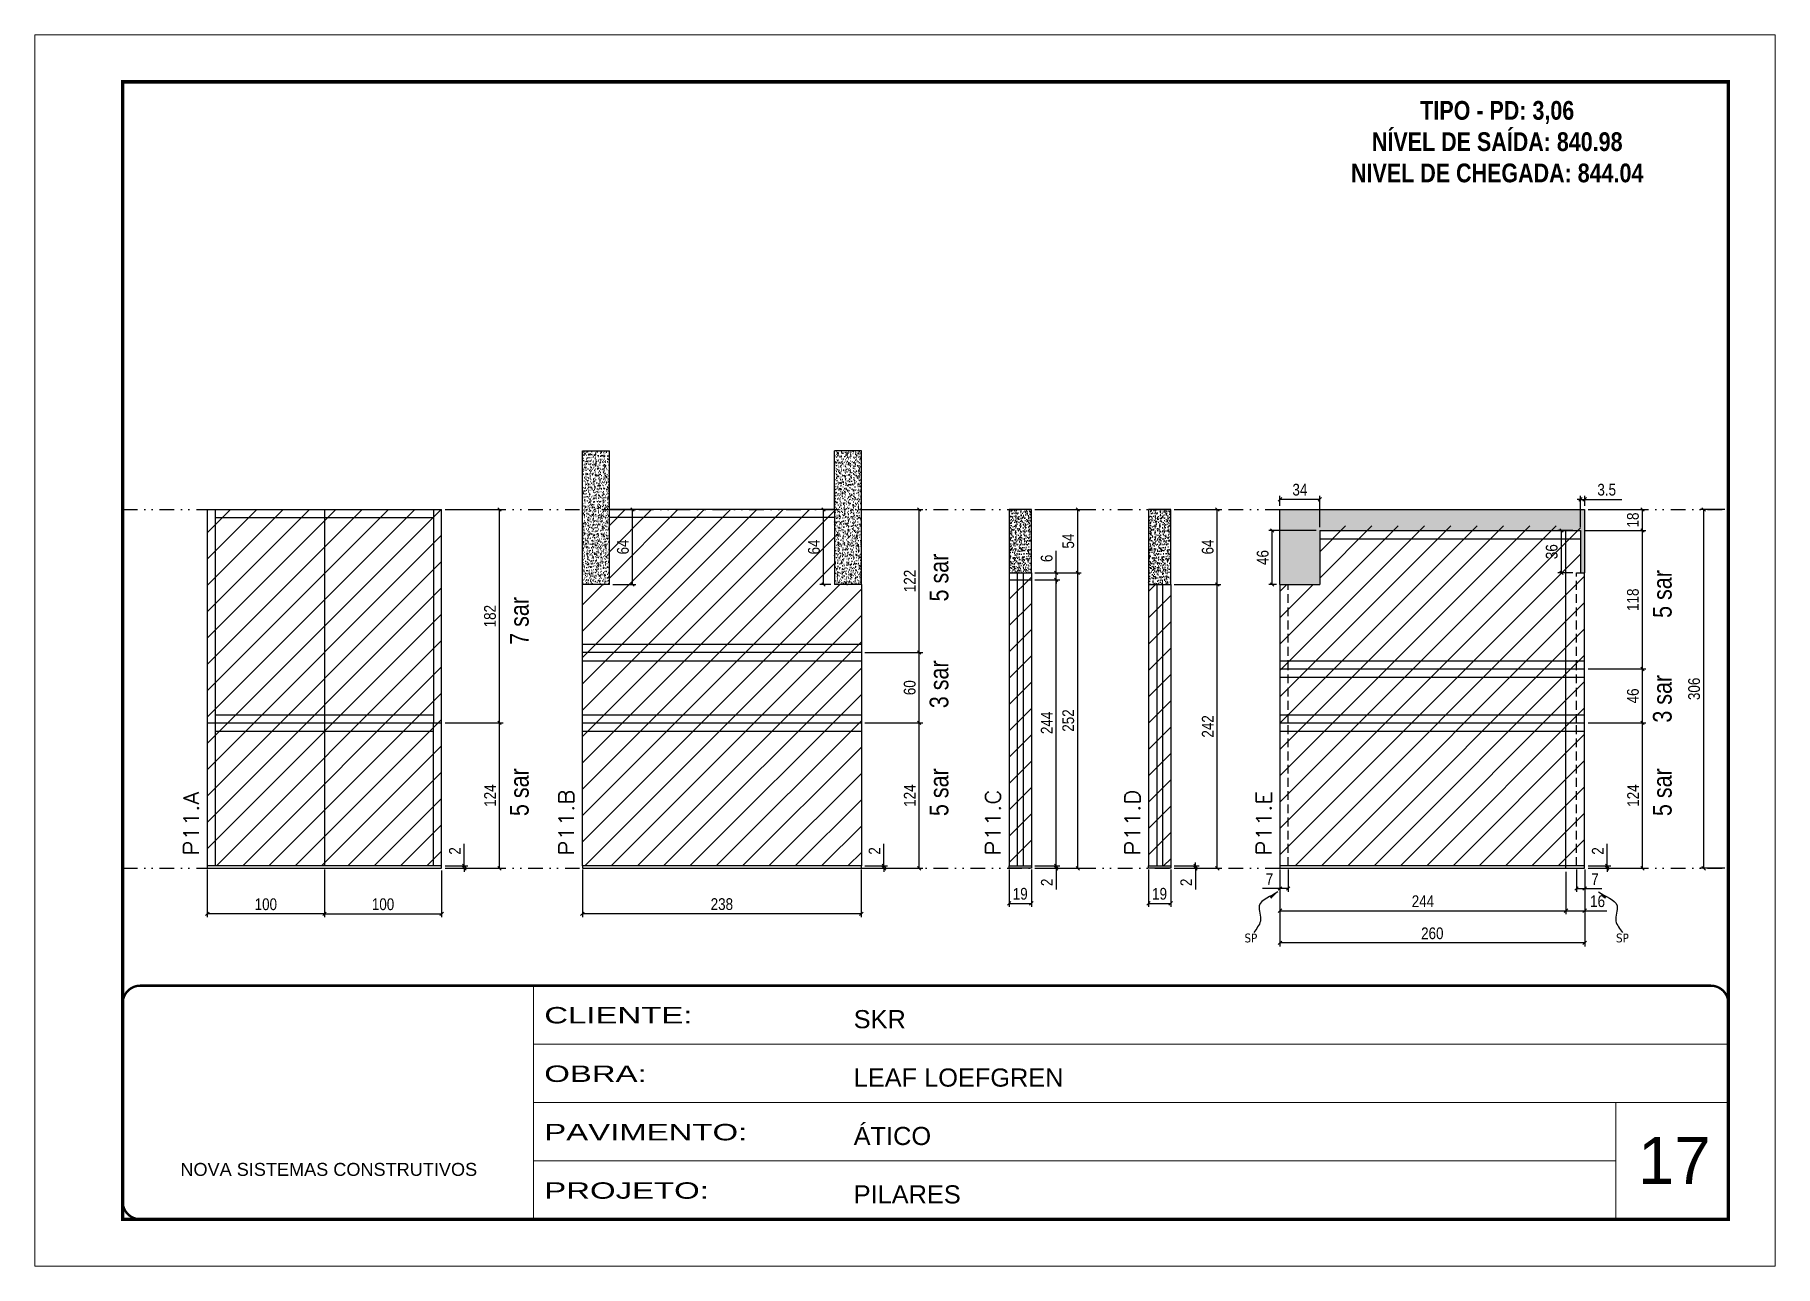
# Model space of a CAD drawing. Extents: x 14400 to 27878, y -21631 to 6985.
# Drawn here: x 14413 to 15898, y 1340 to 2390 of the extents above; entities that cross this region are included whole.
import ezdxf

# ---------------------------------------------------------------- set-up
doc = ezdxf.new("R2010")
doc.units = 0
for name, pattern in [('CONTINUO', [0]), ('DASHED', [0.75, 0.5, -0.25]), ('DIVIDE2', [0.625, 0.25, -0.125, 0, -0.125, 0, -0.125]), ('HIDDEN', [0.375, 0.25, -0.125])]:
    doc.linetypes.add(name, pattern=pattern)
for name, color, linetype, lineweight in [('CARIMBO', 255, 'Continuous', 9), ('Folhas', 255, 'Continuous', 9), ('Hachura', 251, 'Continuous', 9), ('SARRAFO DE PRESSAO', 251, 'DASHED', 9), ('Texto Seção', 7, 'Continuous', 15)]:
    doc.layers.add(name, color=color, linetype=linetype, lineweight=lineweight)
for name, color, linetype in [('COTA', 241, 'Continuous'), ('NOMENCLATURA', 7, 'Continuous'), ('Nível', 160, 'Continuous'), ('Painéis', 200, 'Continuous'), ('SARR_2.2x7', 40, 'Continuous'), ('texto', 7, 'Continuous')]:
    doc.layers.add(name, color=color, linetype=linetype)
doc.styles.add('ARIAL', font='arial.ttf')
doc.styles.add('ARIAL_NARROW', font='ARIALN.TTF', dxfattribs={"height": 0.2})
doc.styles.add('COTA TECNICA', font='techl___.ttf', dxfattribs={"height": 10})
doc.styles.add('COTA TECNICA-50', font='techl___.ttf', dxfattribs={"height": 10})
doc.styles.add('REGUA-120', font='ROMANS.shx', dxfattribs={"height": 15})
doc.styles.add('ROMANC', font='techb___.ttf', dxfattribs={"height": 2.5})
doc.styles.get("Standard").update_dxf_attribs({"font": 'arial.ttf'})
doc.styles.add('Tecnologia', font='')
doc.styles.get('Tecnologia').set_extended_font_data('Forgotten Futurist')
doc.dimstyles.new('COTA PAINEL-50', dxfattribs={"dimtxt": 10, "dimasz": 3, "dimexe": 3, "dimexo": 3, "dimgap": 3, "dimtad": 1, "dimdec": 1, "dimzin": 12, "dimdsep": 46, "dimtxsty": 'COTA TECNICA-50', "dimblk1": 'OBLIQUE', "dimblk2": 'OBLIQUE', "dimsah": 1, "dimcen": 0.9, "dimclrd": 4, "dimclre": 4, "dimclrt": 240, "dimadec": 1, "dimazin": 3, "dimtfac": 1, "dimtdec": 1, "dimtmove": 0, "dimatfit": 3, "dimfxl": 1, "dimtolj": 1, "dimtzin": 12, "dimarcsym": 0})
doc.dimstyles.new('PAINEL', dxfattribs={"dimtxt": 10, "dimasz": 3, "dimexe": 3, "dimexo": 3, "dimgap": 3, "dimtad": 1, "dimdec": 1, "dimzin": 12, "dimdsep": 46, "dimtxsty": 'COTA TECNICA', "dimblk1": 'OBLIQUE', "dimblk2": 'OBLIQUE', "dimsah": 1, "dimcen": 0.9, "dimclrd": 4, "dimclre": 4, "dimclrt": 240, "dimadec": 1, "dimazin": 3, "dimtfac": 1, "dimtdec": 1, "dimtmove": 0, "dimatfit": 3, "dimfxl": 1, "dimtolj": 1, "dimtzin": 12, "dimarcsym": 0})
doc.dimstyles.get("Standard").update_dxf_attribs({"dimtxt": 0.18, "dimasz": 0.18, "dimexe": 0.18, "dimexo": 0.0625, "dimgap": 0.09, "dimtad": 0, "dimtih": 1, "dimtoh": 1, "dimdec": 4, "dimzin": 0, "dimdsep": 46, "dimtxsty": 'Standard', "dimcen": 0.09, "dimadec": 0, "dimazin": 0, "dimtfac": 1, "dimtdec": 4, "dimtofl": 0, "dimtmove": 0, "dimatfit": 3, "dimfxl": 1, "dimtolj": 1, "dimtzin": 0, "dimarcsym": 0})
pattern_1 = [(50, (-3154.379, -1148.575), (5.4655401, -0.4781726), [0.5715, -6.2865]), (355, (-3154.379, -1148.575), (-1.0573026, 5.7317054), [0.4572, -5.0292175]), (100.451445, (-3153.9234, -1148.615), (4.4082374, 5.2535326), [0.4857003, -5.3427073]), (46.1842, (-3154.379, -1147.051), (8.1323712, -1.2612698), [0.85725, -9.42975]), (96.63556, (-3153.701, -1147.156), (7.122124, 7.4227837), [0.7285507, -8.0140682]), (351.18415, (-3154.379, -1147.051), (7.122124, 7.4227837), [0.685799, -7.543792]), (21, (-3153.617, -1147.432), (4.5484317, -3.067956), [0.5715, -6.2865]), (326, (-3153.617, -1147.432), (1.8540609, 5.525639), [0.4572, -5.0292]), (71.451445, (-3153.238, -1147.688), (6.4024926, 2.457683), [0.4857003, -5.3426981]), (37.5, (-3154.3788, -1148.5751), (0.0926581, 2.53665117), [0, -4.96824, 0, -5.1054, 0, -5.04825]), (7.5, (-3154.3788, -1148.575), (2.00458988, 3.00541724), [0, -2.91084, 0, -4.85394, 0, -1.92405]), (327.5, (-3156.078, -1148.5751), (4.06771786, -0.17186232), [0, -1.905, 0, -5.9436, 0, -7.8867]), (317.5, (-3156.84, -1148.575), (4.44387544, 0.7627947), [0, -2.4765, 0, -3.94716, 0, -5.6007])]

msp = doc.modelspace()

# ---------------------------------------------------------------- texts
at = {"layer": 'CARIMBO', "style": 'ARIAL'}
msp.add_text('17', height=40, dxfattribs=at).set_placement((15781.328, 1410.571))
at = {"layer": 'NOMENCLATURA', "style": 'ARIAL_NARROW'}
for s, p in [('5 sar', (15192.962, 1907.229)), ('5 sar', (15810.12, 1893.229)), ('7 sar', (14834.866, 1870.272)), ('3 sar', (15192.962, 1816.229)), ('3 sar', (15810.12, 1803.919)), ('5 sar', (14834.866, 1724.229)), ('5 sar', (15192.962, 1724.229)), ('5 sar', (15810.12, 1724.229))]:
    msp.add_text(s, height=16, rotation=90, dxfattribs=at).set_placement(p)
at = {"layer": 'NOMENCLATURA', "color": 2, "insert": (15661.306, 2334.012), "char_height": 16, "attachment_point": 2, "style": 'ROMANC'}
msp.add_mtext_dynamic_manual_height_columns('TIPO - PD: 3,06\\PNÍVEL DE SAÍDA: 840.98\\PNIVEL DE CHEGADA: 844.04', width=432.35115, gutter_width=1, heights=[0], dxfattribs=at)
at = {"layer": 'texto', "color": 0, "char_height": 7.5, "attachment_point": 5}
for insert in [(15451.1, 1620.219), (15768.124, 1620.219)]:
    msp.add_mtext('{\\fTahoma|b0|i0|c0|p34;\\C4;SP}', dxfattribs=dict(at, insert=insert))
at = {"layer": 'Texto Seção', "style": 'REGUA-120', "width": 1.1}
for s, p in [('P11.A', (14553.374, 1690.473)), ('P11.B', (14873.47, 1690.473)), ('P11.C', (15237.527, 1690.473)), ('P11.D', (15356.497, 1690.473)), ('P11.E', (15468.627, 1690.473))]:
    msp.add_text(s, height=13, rotation=90, dxfattribs=at).set_placement(p)

# ---------------------------------------------------------------- blocks, each defined once
blk = doc.blocks.new('9999999999')
at = {"color": 30, "linetype": 'CONTINUO'}
for p, q in [((98564.6, 34230.2), (98564.6, 34429.4)), ((98564.6, 34379.6), (99584, 34379.6)), ((98564.6, 34329.8), (99488, 34329.8)), ((99584, 34329.8), (99488, 34329.8)), ((99488, 34329.8), (99488, 34230.2)), ((98564.6, 34280), (99488, 34280))]:
    blk.add_line(p, q, dxfattribs=at)
at = {"color": 30, "linetype": 'CONTINUO', "const_width": 2}
blk.add_lwpolyline([(99584, 34230.2), (99584, 34414.4, 0.414214), (99569, 34429.4), (98229, 34429.4, 0.414214), (98214, 34414.4), (98214, 34245.2, 0.414214), (98229, 34230.2), (99584, 34230.2)], format="xyb", dxfattribs=at)
at = {"layer": 'Folhas'}
blk.add_lwpolyline([(98139, 34190.2), (99624, 34190.2), (99624, 35240.2), (98139, 35240.2)], close=True, dxfattribs=at)
at = {"layer": 'Folhas', "color": 30, "const_width": 3}
blk.add_lwpolyline([(98214, 34230.2), (99584, 34230.2), (99584, 35200.2), (98214, 35200.2)], close=True, dxfattribs=at)
at = {"color": 7, "linetype": 'Continuous', "ltscale": 5, "style": 'ARIAL'}
for s, height, p in [('SKR', 15.48, (98837.7, 34393.1)), ('LEAF LOEFGREN', 15.483, (98837.7, 34343.3)), ('ÁTICO', 15.48, (98837.7, 34293.5)), ('NOVA SISTEMAS CONSTRUTIVOS', 11.059, (98263.2, 34267.2)), ('PILARES', 15.48, (98837.7, 34243.7))]:
    blk.add_text(s, height=height, dxfattribs=at).set_placement(p)
at = {"layer": 'Folhas', "color": 7, "style": 'Tecnologia', "width": 1.5}
for s, p in [('CLIENTE:', (98573.7, 34397.2)), ('OBRA:', (98573.7, 34347.3)), ('PAVIMENTO:', (98573.7, 34297.5)), ('PROJETO:', (98573.7, 34247.7))]:
    blk.add_text(s, height=14, dxfattribs=at).set_placement(p)
blk = doc.blocks.new('_Oblique')
at = {"color": 0, "linetype": 'ByBlock', "lineweight": -2}
blk.add_line((-0.5, -0.5), (0.5, 0.5), dxfattribs=at)
blk = doc.blocks.new('*D1074')
at = {"layer": 'COTA', "color": 4, "lineweight": -2, "transparency": 16777216}
for p, q in [((14560.6, 1678.7), (14560.6, 1637.9)), ((14660.6, 1678.7), (14660.6, 1637.9)), ((14660.6, 1640.9), (14560.6, 1640.9))]:
    blk.add_line(p, q, dxfattribs=at)
at = {"layer": 'Defpoints', "color": 0, "transparency": 16777216}
for p in [(14560.6, 1681.7), (14660.6, 1681.7), (14560.6, 1640.9)]:
    blk.add_point(p, dxfattribs=at)
at = {"layer": 'COTA', "color": 4, "lineweight": -2, "transparency": 16777216, "xscale": 3, "yscale": 3, "zscale": 3, "rotation": 180}
blk.add_blockref('_Oblique', (14560.6, 1640.9), dxfattribs=at)
at = {"layer": 'COTA', "color": 4, "lineweight": -2, "transparency": 16777216, "xscale": 3, "yscale": 3, "zscale": 3}
blk.add_blockref('_Oblique', (14660.6, 1640.9), dxfattribs=at)
at = {"layer": 'COTA', "color": 240, "transparency": 16777216, "insert": (14610.6, 1649), "char_height": 10, "attachment_point": 5, "style": 'COTA TECNICA'}
blk.add_mtext('\\A1;100', dxfattribs=at)
blk = doc.blocks.new('*D1075')
at = {"layer": 'COTA', "color": 4, "lineweight": -2, "transparency": 16777216}
for p, q in [((14779.9, 1681.7), (14779.9, 1700.5)), ((14763.6, 1681.7), (14782.9, 1681.7)), ((14763.6, 1679.7), (14782.9, 1679.7)), ((14779.9, 1679.7), (14779.9, 1681.7)), ((14779.9, 1679.7), (14779.9, 1676.7))]:
    blk.add_line(p, q, dxfattribs=at)
at = {"layer": 'Defpoints', "color": 0, "transparency": 16777216}
for p in [(14760.6, 1681.7), (14760.6, 1679.7), (14779.9, 1679.7)]:
    blk.add_point(p, dxfattribs=at)
at = {"layer": 'COTA', "color": 4, "lineweight": -2, "transparency": 16777216, "xscale": 3, "yscale": 3, "zscale": 3}
for p, rotation in [((14779.9, 1681.7), 270), ((14779.9, 1679.7), 90)]:
    blk.add_blockref('_Oblique', p, dxfattribs=dict(at, rotation=rotation))
at = {"layer": 'COTA', "color": 240, "transparency": 16777216, "insert": (14771.9, 1694.5), "char_height": 10, "attachment_point": 5, "rotation": 90, "style": 'COTA TECNICA-50'}
blk.add_mtext('\\A1;2', dxfattribs=at)
blk = doc.blocks.new('*D1076')
at = {"layer": 'COTA', "color": 4, "linetype": 'ByBlock', "lineweight": -2, "transparency": 16777216}
for p, q in [((14763.6, 1803.7), (14813, 1803.7)), ((14810, 1679.7), (14810, 1803.7)), ((14763.6, 1679.7), (14813, 1679.7))]:
    blk.add_line(p, q, dxfattribs=at)
at = {"layer": 'Defpoints', "color": 0, "linetype": 'ByBlock', "transparency": 16777216}
for p in [(14760.6, 1803.7), (14810, 1803.7), (14760.6, 1679.7)]:
    blk.add_point(p, dxfattribs=at)
at = {"layer": 'COTA', "color": 4, "linetype": 'ByBlock', "lineweight": -2, "transparency": 16777216, "xscale": 3, "yscale": 3, "zscale": 3}
for p, rotation in [((14810, 1803.7), 90), ((14810, 1679.7), 270)]:
    blk.add_blockref('_Oblique', p, dxfattribs=dict(at, rotation=rotation))
at = {"layer": 'COTA', "color": 240, "linetype": 'ByBlock', "transparency": 16777216, "insert": (14801.9, 1741.7), "char_height": 10, "attachment_point": 5, "rotation": 90, "style": 'COTA TECNICA'}
blk.add_mtext('\\A1;124', dxfattribs=at)
blk = doc.blocks.new('*D1077')
at = {"layer": 'COTA', "color": 4, "lineweight": -2, "transparency": 16777216}
for p, q in [((14880.7, 1678.7), (14880.7, 1637.9)), ((15118.7, 1678.7), (15118.7, 1637.9)), ((15118.7, 1640.9), (14880.7, 1640.9))]:
    blk.add_line(p, q, dxfattribs=at)
at = {"layer": 'Defpoints', "color": 0, "transparency": 16777216}
for p in [(14880.7, 1681.7), (15118.7, 1681.7), (14880.7, 1640.9)]:
    blk.add_point(p, dxfattribs=at)
at = {"layer": 'COTA', "color": 4, "lineweight": -2, "transparency": 16777216, "xscale": 3, "yscale": 3, "zscale": 3, "rotation": 180}
blk.add_blockref('_Oblique', (14880.7, 1640.9), dxfattribs=at)
at = {"layer": 'COTA', "color": 4, "lineweight": -2, "transparency": 16777216, "xscale": 3, "yscale": 3, "zscale": 3}
blk.add_blockref('_Oblique', (15118.7, 1640.9), dxfattribs=at)
at = {"layer": 'COTA', "color": 240, "transparency": 16777216, "insert": (14999.7, 1649.1), "char_height": 10, "attachment_point": 5, "style": 'COTA TECNICA'}
blk.add_mtext('\\A1;238', dxfattribs=at)
blk = doc.blocks.new('*D1078')
at = {"layer": 'COTA', "color": 4, "lineweight": -2, "transparency": 16777216}
for p, q in [((15138, 1681.7), (15138, 1700.5)), ((15121.7, 1681.7), (15141, 1681.7)), ((15121.7, 1679.7), (15141, 1679.7)), ((15138, 1679.7), (15138, 1681.7)), ((15138, 1679.7), (15138, 1676.7))]:
    blk.add_line(p, q, dxfattribs=at)
at = {"layer": 'Defpoints', "color": 0, "transparency": 16777216}
for p in [(15118.7, 1681.7), (15118.7, 1679.7), (15138, 1679.7)]:
    blk.add_point(p, dxfattribs=at)
at = {"layer": 'COTA', "color": 4, "lineweight": -2, "transparency": 16777216, "xscale": 3, "yscale": 3, "zscale": 3}
for p, rotation in [((15138, 1681.7), 270), ((15138, 1679.7), 90)]:
    blk.add_blockref('_Oblique', p, dxfattribs=dict(at, rotation=rotation))
at = {"layer": 'COTA', "color": 240, "transparency": 16777216, "insert": (15130, 1694.5), "char_height": 10, "attachment_point": 5, "rotation": 90, "style": 'COTA TECNICA-50'}
blk.add_mtext('\\A1;2', dxfattribs=at)
blk = doc.blocks.new('*D1079')
at = {"layer": 'COTA', "color": 4, "linetype": 'ByBlock', "lineweight": -2, "transparency": 16777216}
for p, q in [((15121.7, 1803.7), (15171.1, 1803.7)), ((15168.1, 1679.7), (15168.1, 1803.7)), ((15121.7, 1679.7), (15171.1, 1679.7))]:
    blk.add_line(p, q, dxfattribs=at)
at = {"layer": 'Defpoints', "color": 0, "linetype": 'ByBlock', "transparency": 16777216}
for p in [(15118.7, 1803.7), (15168.1, 1803.7), (15118.7, 1679.7)]:
    blk.add_point(p, dxfattribs=at)
at = {"layer": 'COTA', "color": 4, "linetype": 'ByBlock', "lineweight": -2, "transparency": 16777216, "xscale": 3, "yscale": 3, "zscale": 3}
for p, rotation in [((15168.1, 1803.7), 90), ((15168.1, 1679.7), 270)]:
    blk.add_blockref('_Oblique', p, dxfattribs=dict(at, rotation=rotation))
at = {"layer": 'COTA', "color": 240, "linetype": 'ByBlock', "transparency": 16777216, "insert": (15160, 1741.7), "char_height": 10, "attachment_point": 5, "rotation": 90, "style": 'COTA TECNICA'}
blk.add_mtext('\\A1;124', dxfattribs=at)
blk = doc.blocks.new('*D1080')
at = {"layer": 'COTA', "color": 4, "lineweight": -2, "transparency": 16777216}
for p, q in [((14660.6, 1678.7), (14660.6, 1637.9)), ((14760.6, 1677.7), (14760.6, 1637.9)), ((14660.6, 1640.9), (14760.6, 1640.9))]:
    blk.add_line(p, q, dxfattribs=at)
at = {"layer": 'Defpoints', "color": 0, "transparency": 16777216}
for p in [(14660.6, 1681.7), (14760.6, 1680.7), (14760.6, 1640.9)]:
    blk.add_point(p, dxfattribs=at)
at = {"layer": 'COTA', "color": 4, "lineweight": -2, "transparency": 16777216, "xscale": 3, "yscale": 3, "zscale": 3, "rotation": 180}
blk.add_blockref('_Oblique', (14660.6, 1640.9), dxfattribs=at)
at = {"layer": 'COTA', "color": 4, "lineweight": -2, "transparency": 16777216, "xscale": 3, "yscale": 3, "zscale": 3}
blk.add_blockref('_Oblique', (14760.6, 1640.9), dxfattribs=at)
at = {"layer": 'COTA', "color": 240, "transparency": 16777216, "insert": (14710.6, 1649), "char_height": 10, "attachment_point": 5, "style": 'COTA TECNICA'}
blk.add_mtext('\\A1;100', dxfattribs=at)
blk = doc.blocks.new('*D1081')
at = {"layer": 'COTA', "color": 4, "lineweight": -2, "transparency": 16777216}
for p, q in [((14906.7, 1985.7), (14926.4, 1985.7)), ((14923.4, 1921.7), (14923.4, 1985.7)), ((14906.7, 1921.7), (14926.4, 1921.7))]:
    blk.add_line(p, q, dxfattribs=at)
at = {"layer": 'Defpoints', "color": 0, "transparency": 16777216}
for p in [(14903.7, 1985.7), (14923.4, 1985.7), (14903.7, 1921.7)]:
    blk.add_point(p, dxfattribs=at)
at = {"layer": 'COTA', "color": 4, "lineweight": -2, "transparency": 16777216, "xscale": 3, "yscale": 3, "zscale": 3}
for p, rotation in [((14923.4, 1985.7), 90), ((14923.4, 1921.7), 270)]:
    blk.add_blockref('_Oblique', p, dxfattribs=dict(at, rotation=rotation))
at = {"layer": 'COTA', "color": 240, "transparency": 16777216, "insert": (14915.3, 1953.7), "char_height": 10, "attachment_point": 5, "rotation": 90, "style": 'COTA TECNICA'}
blk.add_mtext('\\A1;64', dxfattribs=at)
blk = doc.blocks.new('*D1108')
at = {"layer": 'COTA', "color": 4, "lineweight": -2, "transparency": 16777216}
for p, q in [((15092.7, 1985.7), (15083.4, 1985.7)), ((15086.4, 1921.7), (15086.4, 1985.7)), ((15092.7, 1921.7), (15083.4, 1921.7))]:
    blk.add_line(p, q, dxfattribs=at)
at = {"layer": 'Defpoints', "color": 0, "transparency": 16777216}
for p in [(15086.4, 1985.7), (15095.7, 1985.7), (15095.7, 1921.7)]:
    blk.add_point(p, dxfattribs=at)
at = {"layer": 'COTA', "color": 4, "lineweight": -2, "transparency": 16777216, "xscale": 3, "yscale": 3, "zscale": 3}
for p, rotation in [((15086.4, 1985.7), 90), ((15086.4, 1921.7), 270)]:
    blk.add_blockref('_Oblique', p, dxfattribs=dict(at, rotation=rotation))
at = {"layer": 'COTA', "color": 240, "transparency": 16777216, "insert": (15078.3, 1953.7), "char_height": 10, "attachment_point": 5, "rotation": 90, "style": 'COTA TECNICA'}
blk.add_mtext('\\A1;64', dxfattribs=at)
blk = doc.blocks.new('*D1092')
at = {"layer": 'COTA', "color": 4, "lineweight": -2, "transparency": 16777216}
for p, q in [((15475.9, 1678.7), (15475.9, 1613.1)), ((15735.9, 1678.7), (15735.9, 1613.1)), ((15735.9, 1616.1), (15475.9, 1616.1))]:
    blk.add_line(p, q, dxfattribs=at)
at = {"layer": 'Defpoints', "color": 0, "transparency": 16777216}
for p in [(15475.9, 1681.7), (15735.9, 1681.7), (15475.9, 1616.1)]:
    blk.add_point(p, dxfattribs=at)
at = {"layer": 'COTA', "color": 4, "lineweight": -2, "transparency": 16777216, "xscale": 3, "yscale": 3, "zscale": 3, "rotation": 180}
blk.add_blockref('_Oblique', (15475.9, 1616.1), dxfattribs=at)
at = {"layer": 'COTA', "color": 4, "lineweight": -2, "transparency": 16777216, "xscale": 3, "yscale": 3, "zscale": 3}
blk.add_blockref('_Oblique', (15735.9, 1616.1), dxfattribs=at)
at = {"layer": 'COTA', "color": 240, "transparency": 16777216, "insert": (15605.9, 1624.2), "char_height": 10, "attachment_point": 5, "style": 'COTA TECNICA'}
blk.add_mtext('\\A1;260', dxfattribs=at)
blk = doc.blocks.new('*D1093')
at = {"layer": 'COTA', "color": 4, "lineweight": -2, "transparency": 16777216}
for p, q in [((15728.9, 1678.7), (15728.9, 1659.5)), ((15735.9, 1676.7), (15735.9, 1659.5)), ((15728.9, 1662.5), (15735.9, 1662.5)), ((15735.9, 1662.5), (15750.6, 1662.5))]:
    blk.add_line(p, q, dxfattribs=at)
at = {"layer": 'Defpoints', "color": 0, "transparency": 16777216}
for p in [(15728.9, 1681.7), (15735.9, 1679.7), (15735.9, 1662.5)]:
    blk.add_point(p, dxfattribs=at)
at = {"layer": 'COTA', "color": 4, "lineweight": -2, "transparency": 16777216, "xscale": 3, "yscale": 3, "zscale": 3, "rotation": 180}
blk.add_blockref('_Oblique', (15728.9, 1662.5), dxfattribs=at)
at = {"layer": 'COTA', "color": 4, "lineweight": -2, "transparency": 16777216, "xscale": 3, "yscale": 3, "zscale": 3}
blk.add_blockref('_Oblique', (15735.9, 1662.5), dxfattribs=at)
at = {"layer": 'COTA', "color": 240, "transparency": 16777216, "insert": (15744.7, 1670.5), "char_height": 10, "attachment_point": 5, "style": 'COTA TECNICA-50'}
blk.add_mtext('\\A1;7', dxfattribs=at)
blk = doc.blocks.new('*D1094')
at = {"layer": 'COTA', "color": 4, "lineweight": -2, "transparency": 16777216}
for p, q in [((15482.9, 1678.7), (15482.9, 1659.5)), ((15475.9, 1676.7), (15475.9, 1659.5)), ((15475.9, 1662.5), (15461.1, 1662.5)), ((15482.9, 1662.5), (15475.9, 1662.5))]:
    blk.add_line(p, q, dxfattribs=at)
at = {"layer": 'Defpoints', "color": 0, "transparency": 16777216}
for p in [(15475.9, 1679.7), (15482.9, 1681.7), (15475.9, 1662.5)]:
    blk.add_point(p, dxfattribs=at)
at = {"layer": 'COTA', "color": 4, "lineweight": -2, "transparency": 16777216, "xscale": 3, "yscale": 3, "zscale": 3, "rotation": 180}
blk.add_blockref('_Oblique', (15475.9, 1662.5), dxfattribs=at)
at = {"layer": 'COTA', "color": 4, "lineweight": -2, "transparency": 16777216, "xscale": 3, "yscale": 3, "zscale": 3}
blk.add_blockref('_Oblique', (15482.9, 1662.5), dxfattribs=at)
at = {"layer": 'COTA', "color": 240, "transparency": 16777216, "insert": (15467, 1670.5), "char_height": 10, "attachment_point": 5, "style": 'COTA TECNICA-50'}
blk.add_mtext('\\A1;7', dxfattribs=at)
blk = doc.blocks.new('*D1095')
at = {"layer": 'COTA', "color": 4, "lineweight": -2, "transparency": 16777216}
for p, q in [((15755.1, 1681.7), (15755.1, 1700.5)), ((15738.9, 1681.7), (15758.1, 1681.7)), ((15738.9, 1679.7), (15758.1, 1679.7)), ((15755.1, 1679.7), (15755.1, 1681.7)), ((15755.1, 1679.7), (15755.1, 1676.7))]:
    blk.add_line(p, q, dxfattribs=at)
at = {"layer": 'Defpoints', "color": 0, "transparency": 16777216}
for p in [(15735.9, 1681.7), (15735.9, 1679.7), (15755.1, 1679.7)]:
    blk.add_point(p, dxfattribs=at)
at = {"layer": 'COTA', "color": 4, "lineweight": -2, "transparency": 16777216, "xscale": 3, "yscale": 3, "zscale": 3}
for p, rotation in [((15755.1, 1681.7), 270), ((15755.1, 1679.7), 90)]:
    blk.add_blockref('_Oblique', p, dxfattribs=dict(at, rotation=rotation))
at = {"layer": 'COTA', "color": 240, "transparency": 16777216, "insert": (15747.1, 1694.5), "char_height": 10, "attachment_point": 5, "rotation": 90, "style": 'COTA TECNICA-50'}
blk.add_mtext('\\A1;2', dxfattribs=at)
blk = doc.blocks.new('*D1096')
at = {"layer": 'COTA', "color": 4, "linetype": 'ByBlock', "lineweight": -2, "transparency": 16777216}
for p, q in [((15738.9, 1803.7), (15788.2, 1803.7)), ((15785.2, 1679.7), (15785.2, 1803.7)), ((15738.9, 1679.7), (15788.2, 1679.7))]:
    blk.add_line(p, q, dxfattribs=at)
at = {"layer": 'Defpoints', "color": 0, "linetype": 'ByBlock', "transparency": 16777216}
for p in [(15735.9, 1803.7), (15785.2, 1803.7), (15735.9, 1679.7)]:
    blk.add_point(p, dxfattribs=at)
at = {"layer": 'COTA', "color": 4, "linetype": 'ByBlock', "lineweight": -2, "transparency": 16777216, "xscale": 3, "yscale": 3, "zscale": 3}
for p, rotation in [((15785.2, 1803.7), 90), ((15785.2, 1679.7), 270)]:
    blk.add_blockref('_Oblique', p, dxfattribs=dict(at, rotation=rotation))
at = {"layer": 'COTA', "color": 240, "linetype": 'ByBlock', "transparency": 16777216, "insert": (15777.2, 1741.7), "char_height": 10, "attachment_point": 5, "rotation": 90, "style": 'COTA TECNICA'}
blk.add_mtext('\\A1;124', dxfattribs=at)
blk = doc.blocks.new('*D1097')
at = {"layer": 'COTA', "color": 4, "lineweight": -2, "transparency": 16777216}
for p, q in [((15475.9, 1676.7), (15475.9, 1640.5)), ((15719.9, 1676.7), (15719.9, 1640.5)), ((15475.9, 1643.5), (15719.9, 1643.5))]:
    blk.add_line(p, q, dxfattribs=at)
at = {"layer": 'Defpoints', "color": 0, "transparency": 16777216}
for p in [(15475.9, 1679.7), (15719.9, 1679.7), (15719.9, 1643.5)]:
    blk.add_point(p, dxfattribs=at)
at = {"layer": 'COTA', "color": 4, "lineweight": -2, "transparency": 16777216, "xscale": 3, "yscale": 3, "zscale": 3, "rotation": 180}
blk.add_blockref('_Oblique', (15475.9, 1643.5), dxfattribs=at)
at = {"layer": 'COTA', "color": 4, "lineweight": -2, "transparency": 16777216, "xscale": 3, "yscale": 3, "zscale": 3}
blk.add_blockref('_Oblique', (15719.9, 1643.5), dxfattribs=at)
at = {"layer": 'COTA', "color": 240, "transparency": 16777216, "insert": (15597.9, 1651.6), "char_height": 10, "attachment_point": 5, "style": 'COTA TECNICA'}
blk.add_mtext('\\A1;244', dxfattribs=at)
blk = doc.blocks.new('*D1109')
at = {"layer": 'COTA', "color": 4, "lineweight": -2, "transparency": 16777216}
for p, q in [((15121.7, 1863.7), (15171.1, 1863.7)), ((15168.1, 1803.7), (15168.1, 1863.7)), ((15121.7, 1803.7), (15171.1, 1803.7))]:
    blk.add_line(p, q, dxfattribs=at)
at = {"layer": 'Defpoints', "color": 0, "transparency": 16777216}
for p in [(15118.7, 1863.7), (15168.1, 1863.7), (15118.7, 1803.7)]:
    blk.add_point(p, dxfattribs=at)
at = {"layer": 'COTA', "color": 4, "lineweight": -2, "transparency": 16777216, "xscale": 3, "yscale": 3, "zscale": 3}
for p, rotation in [((15168.1, 1863.7), 90), ((15168.1, 1803.7), 270)]:
    blk.add_blockref('_Oblique', p, dxfattribs=dict(at, rotation=rotation))
at = {"layer": 'COTA', "color": 240, "transparency": 16777216, "insert": (15160, 1833.7), "char_height": 10, "attachment_point": 5, "rotation": 90, "style": 'COTA TECNICA'}
blk.add_mtext('\\A1;60', dxfattribs=at)
blk = doc.blocks.new('*D1110')
at = {"layer": 'COTA', "color": 4, "lineweight": -2, "transparency": 16777216}
for p, q in [((15121.7, 1985.7), (15171.1, 1985.7)), ((15168.1, 1863.7), (15168.1, 1985.7)), ((15121.7, 1863.7), (15171.1, 1863.7))]:
    blk.add_line(p, q, dxfattribs=at)
at = {"layer": 'Defpoints', "color": 0, "transparency": 16777216}
for p in [(15118.7, 1985.7), (15168.1, 1985.7), (15118.7, 1863.7)]:
    blk.add_point(p, dxfattribs=at)
at = {"layer": 'COTA', "color": 4, "lineweight": -2, "transparency": 16777216, "xscale": 3, "yscale": 3, "zscale": 3}
for p, rotation in [((15168.1, 1985.7), 90), ((15168.1, 1863.7), 270)]:
    blk.add_blockref('_Oblique', p, dxfattribs=dict(at, rotation=rotation))
at = {"layer": 'COTA', "color": 240, "transparency": 16777216, "insert": (15160, 1924.7), "char_height": 10, "attachment_point": 5, "rotation": 90, "style": 'COTA TECNICA'}
blk.add_mtext('\\A1;122', dxfattribs=at)
blk = doc.blocks.new('*D1105')
at = {"layer": 'COTA', "color": 4, "lineweight": -2, "transparency": 16777216}
for p, q in [((15244.8, 1678.7), (15244.8, 1646.8)), ((15263.8, 1678.7), (15263.8, 1646.8)), ((15244.8, 1649.8), (15263.8, 1649.8))]:
    blk.add_line(p, q, dxfattribs=at)
at = {"layer": 'Defpoints', "color": 0, "transparency": 16777216}
for p in [(15244.8, 1681.7), (15263.8, 1681.7), (15263.8, 1649.8)]:
    blk.add_point(p, dxfattribs=at)
at = {"layer": 'COTA', "color": 4, "lineweight": -2, "transparency": 16777216, "xscale": 3, "yscale": 3, "zscale": 3, "rotation": 180}
blk.add_blockref('_Oblique', (15244.8, 1649.8), dxfattribs=at)
at = {"layer": 'COTA', "color": 4, "lineweight": -2, "transparency": 16777216, "xscale": 3, "yscale": 3, "zscale": 3}
blk.add_blockref('_Oblique', (15263.8, 1649.8), dxfattribs=at)
at = {"layer": 'COTA', "color": 240, "transparency": 16777216, "insert": (15254.3, 1657.9), "char_height": 10, "attachment_point": 5, "style": 'COTA TECNICA'}
blk.add_mtext('\\A1;19', dxfattribs=at)
blk = doc.blocks.new('*D1106')
at = {"layer": 'COTA', "color": 4, "lineweight": -2, "transparency": 16777216}
for p, q in [((15266.8, 1681.7), (15288, 1681.7)), ((15266.8, 1679.7), (15288, 1679.7)), ((15285, 1681.7), (15285, 1684.7)), ((15285, 1681.7), (15285, 1679.7)), ((15285, 1679.7), (15285, 1661.6))]:
    blk.add_line(p, q, dxfattribs=at)
at = {"layer": 'Defpoints', "color": 0, "transparency": 16777216}
for p in [(15263.8, 1681.7), (15263.8, 1679.7), (15285, 1681.7)]:
    blk.add_point(p, dxfattribs=at)
at = {"layer": 'COTA', "color": 4, "lineweight": -2, "transparency": 16777216, "xscale": 3, "yscale": 3, "zscale": 3}
for p, rotation in [((15285, 1681.7), 270), ((15285, 1679.7), 90)]:
    blk.add_blockref('_Oblique', p, dxfattribs=dict(at, rotation=rotation))
at = {"layer": 'COTA', "color": 240, "transparency": 16777216, "insert": (15277, 1667.7), "char_height": 10, "attachment_point": 5, "rotation": 90, "style": 'COTA TECNICA-50'}
blk.add_mtext('\\A1;2', dxfattribs=at)
blk = doc.blocks.new('*D1107')
at = {"layer": 'COTA', "color": 4, "lineweight": -2, "transparency": 16777216}
for p, q in [((15266.8, 1931.7), (15306.4, 1931.7)), ((15303.4, 1679.7), (15303.4, 1931.7)), ((15266.8, 1679.7), (15306.4, 1679.7))]:
    blk.add_line(p, q, dxfattribs=at)
at = {"layer": 'Defpoints', "color": 0, "transparency": 16777216}
for p in [(15263.8, 1931.7), (15303.4, 1931.7), (15263.8, 1679.7)]:
    blk.add_point(p, dxfattribs=at)
at = {"layer": 'COTA', "color": 4, "lineweight": -2, "transparency": 16777216, "xscale": 3, "yscale": 3, "zscale": 3}
for p, rotation in [((15303.4, 1931.7), 90), ((15303.4, 1679.7), 270)]:
    blk.add_blockref('_Oblique', p, dxfattribs=dict(at, rotation=rotation))
at = {"layer": 'COTA', "color": 240, "transparency": 16777216, "insert": (15295.3, 1805.7), "char_height": 10, "attachment_point": 5, "rotation": 90, "style": 'COTA TECNICA-50'}
blk.add_mtext('\\A1;252', dxfattribs=at)
blk = doc.blocks.new('*D1111')
at = {"layer": 'COTA', "color": 4, "lineweight": -2, "transparency": 16777216}
for p, q in [((15266.8, 1985.7), (15306.4, 1985.7)), ((15303.4, 1931.7), (15303.4, 1985.7)), ((15266.8, 1931.7), (15306.4, 1931.7))]:
    blk.add_line(p, q, dxfattribs=at)
at = {"layer": 'Defpoints', "color": 0, "transparency": 16777216}
for p in [(15263.8, 1985.7), (15303.4, 1985.7), (15263.8, 1931.7)]:
    blk.add_point(p, dxfattribs=at)
at = {"layer": 'COTA', "color": 4, "lineweight": -2, "transparency": 16777216, "xscale": 3, "yscale": 3, "zscale": 3}
for p, rotation in [((15303.4, 1985.7), 90), ((15303.4, 1931.7), 270)]:
    blk.add_blockref('_Oblique', p, dxfattribs=dict(at, rotation=rotation))
at = {"layer": 'COTA', "color": 240, "transparency": 16777216, "insert": (15295.3, 1958.7), "char_height": 10, "attachment_point": 5, "rotation": 90, "style": 'COTA TECNICA'}
blk.add_mtext('\\A1;54', dxfattribs=at)
blk = doc.blocks.new('*D1114')
at = {"layer": 'COTA', "color": 4, "lineweight": -2, "transparency": 16777216}
for p, q in [((15855.5, 1985.7), (15834.5, 1985.7)), ((15837.5, 1679.7), (15837.5, 1985.7)), ((15855.5, 1679.7), (15834.5, 1679.7))]:
    blk.add_line(p, q, dxfattribs=at)
at = {"layer": 'Defpoints', "color": 0, "transparency": 16777216}
for p in [(15837.5, 1985.7), (15858.5, 1985.7), (15858.5, 1679.7)]:
    blk.add_point(p, dxfattribs=at)
at = {"layer": 'COTA', "color": 4, "lineweight": -2, "transparency": 16777216, "xscale": 3, "yscale": 3, "zscale": 3}
for p, rotation in [((15837.5, 1985.7), 90), ((15837.5, 1679.7), 270)]:
    blk.add_blockref('_Oblique', p, dxfattribs=dict(at, rotation=rotation))
at = {"layer": 'COTA', "color": 240, "transparency": 16777216, "insert": (15829.3, 1832.7), "char_height": 10, "attachment_point": 5, "rotation": 90, "style": 'COTA TECNICA'}
blk.add_mtext('\\A1;306', dxfattribs=at)
blk = doc.blocks.new('*D1115')
at = {"layer": 'COTA', "color": 4, "lineweight": -2, "transparency": 16777216}
for p, q in [((15735.4, 1967.7), (15788.2, 1967.7)), ((15785.2, 1849.7), (15785.2, 1967.7)), ((15738.9, 1849.7), (15788.2, 1849.7))]:
    blk.add_line(p, q, dxfattribs=at)
at = {"layer": 'Defpoints', "color": 0, "transparency": 16777216}
for p in [(15732.4, 1967.7), (15785.2, 1967.7), (15735.9, 1849.7)]:
    blk.add_point(p, dxfattribs=at)
at = {"layer": 'COTA', "color": 4, "lineweight": -2, "transparency": 16777216, "xscale": 3, "yscale": 3, "zscale": 3}
for p, rotation in [((15785.2, 1967.7), 90), ((15785.2, 1849.7), 270)]:
    blk.add_blockref('_Oblique', p, dxfattribs=dict(at, rotation=rotation))
at = {"layer": 'COTA', "color": 240, "transparency": 16777216, "insert": (15777.1, 1908.7), "char_height": 10, "attachment_point": 5, "rotation": 90, "style": 'COTA TECNICA'}
blk.add_mtext('\\A1;118', dxfattribs=at)
blk = doc.blocks.new('*D1116')
at = {"layer": 'COTA', "color": 4, "lineweight": -2, "transparency": 16777216}
for p, q in [((15738.9, 1985.7), (15788.2, 1985.7)), ((15785.2, 1967.7), (15785.2, 1985.7)), ((15735.4, 1967.7), (15788.2, 1967.7))]:
    blk.add_line(p, q, dxfattribs=at)
at = {"layer": 'Defpoints', "color": 0, "transparency": 16777216}
for p in [(15735.9, 1985.7), (15785.2, 1985.7), (15732.4, 1967.7)]:
    blk.add_point(p, dxfattribs=at)
at = {"layer": 'COTA', "color": 4, "lineweight": -2, "transparency": 16777216, "xscale": 3, "yscale": 3, "zscale": 3}
for p, rotation in [((15785.2, 1985.7), 90), ((15785.2, 1967.7), 270)]:
    blk.add_blockref('_Oblique', p, dxfattribs=dict(at, rotation=rotation))
at = {"layer": 'COTA', "color": 240, "transparency": 16777216, "insert": (15777.1, 1976.7), "char_height": 10, "attachment_point": 5, "rotation": 90, "style": 'COTA TECNICA'}
blk.add_mtext('\\A1;18', dxfattribs=at)
blk = doc.blocks.new('*D1117')
at = {"layer": 'COTA', "color": 4, "lineweight": -2, "transparency": 16777216}
for p, q in [((15506.9, 1967.7), (15466.3, 1967.7)), ((15469.3, 1921.7), (15469.3, 1967.7)), ((15472.9, 1921.7), (15466.3, 1921.7))]:
    blk.add_line(p, q, dxfattribs=at)
at = {"layer": 'Defpoints', "color": 0, "transparency": 16777216}
for p in [(15469.3, 1967.7), (15509.9, 1967.7), (15475.9, 1921.7)]:
    blk.add_point(p, dxfattribs=at)
at = {"layer": 'COTA', "color": 4, "lineweight": -2, "transparency": 16777216, "xscale": 3, "yscale": 3, "zscale": 3}
for p, rotation in [((15469.3, 1967.7), 90), ((15469.3, 1921.7), 270)]:
    blk.add_blockref('_Oblique', p, dxfattribs=dict(at, rotation=rotation))
at = {"layer": 'COTA', "color": 240, "transparency": 16777216, "insert": (15461.2, 1944.7), "char_height": 10, "attachment_point": 5, "rotation": 90, "style": 'COTA TECNICA'}
blk.add_mtext('\\A1;46', dxfattribs=at)
blk = doc.blocks.new('*D1118')
at = {"layer": 'COTA', "color": 4, "lineweight": -2, "transparency": 16777216}
for p, q in [((15475.9, 1988.7), (15475.9, 1997.3)), ((15509.9, 1994.3), (15475.9, 1994.3)), ((15509.9, 1970.7), (15509.9, 1997.3))]:
    blk.add_line(p, q, dxfattribs=at)
at = {"layer": 'Defpoints', "color": 0, "transparency": 16777216}
for p in [(15475.9, 1994.3), (15475.9, 1985.7), (15509.9, 1967.7)]:
    blk.add_point(p, dxfattribs=at)
at = {"layer": 'COTA', "color": 4, "lineweight": -2, "transparency": 16777216, "xscale": 3, "yscale": 3, "zscale": 3, "rotation": 180}
blk.add_blockref('_Oblique', (15475.9, 1994.3), dxfattribs=at)
at = {"layer": 'COTA', "color": 4, "lineweight": -2, "transparency": 16777216, "xscale": 3, "yscale": 3, "zscale": 3}
blk.add_blockref('_Oblique', (15509.9, 1994.3), dxfattribs=at)
at = {"layer": 'COTA', "color": 240, "transparency": 16777216, "insert": (15492.9, 2002.5), "char_height": 10, "attachment_point": 5, "style": 'COTA TECNICA'}
blk.add_mtext('\\A1;34', dxfattribs=at)
blk = doc.blocks.new('*D1511')
at = {"color": 4, "lineweight": -2, "transparency": 16777216}
for p, q in [((15719.9, 1676.7), (15719.9, 1640.5)), ((15735.9, 1676.7), (15735.9, 1640.5)), ((15719.9, 1643.5), (15735.9, 1643.5)), ((15735.9, 1643.5), (15754.9, 1643.5))]:
    blk.add_line(p, q, dxfattribs=at)
at = {"layer": 'Defpoints', "color": 0, "transparency": 16777216}
for p in [(15719.9, 1679.7), (15735.9, 1679.7), (15735.9, 1643.5)]:
    blk.add_point(p, dxfattribs=at)
at = {"color": 4, "lineweight": -2, "transparency": 16777216, "xscale": 3, "yscale": 3, "zscale": 3, "rotation": 180}
blk.add_blockref('_Oblique', (15719.9, 1643.5), dxfattribs=at)
at = {"color": 4, "lineweight": -2, "transparency": 16777216, "xscale": 3, "yscale": 3, "zscale": 3}
blk.add_blockref('_Oblique', (15735.9, 1643.5), dxfattribs=at)
at = {"color": 240, "transparency": 16777216, "insert": (15746.9, 1651.6), "char_height": 10, "attachment_point": 5, "style": 'COTA TECNICA'}
blk.add_mtext('\\A1;16', dxfattribs=at)
blk = doc.blocks.new('*D2784')
at = {"layer": 'COTA', "color": 4, "lineweight": -2, "transparency": 16777216}
for p, q in [((14763.6, 1985.7), (14813, 1985.7)), ((14810, 1803.7), (14810, 1985.7)), ((14763.6, 1803.7), (14813, 1803.7))]:
    blk.add_line(p, q, dxfattribs=at)
at = {"layer": 'Defpoints', "color": 0, "transparency": 16777216}
for p in [(14760.6, 1985.7), (14810, 1985.7), (14760.6, 1803.7)]:
    blk.add_point(p, dxfattribs=at)
at = {"layer": 'COTA', "color": 4, "lineweight": -2, "transparency": 16777216, "xscale": 3, "yscale": 3, "zscale": 3}
for p, rotation in [((14810, 1985.7), 90), ((14810, 1803.7), 270)]:
    blk.add_blockref('_Oblique', p, dxfattribs=dict(at, rotation=rotation))
at = {"layer": 'COTA', "color": 240, "transparency": 16777216, "insert": (14801.9, 1894.7), "char_height": 10, "attachment_point": 5, "rotation": 90, "style": 'COTA TECNICA'}
blk.add_mtext('\\A1;182', dxfattribs=at)
blk = doc.blocks.new('*D2785')
at = {"layer": 'COTA', "color": 4, "lineweight": -2, "transparency": 16777216}
for p, q in [((15732.4, 1994.3), (15729.4, 1994.3)), ((15732.4, 1970.7), (15732.4, 1997.3)), ((15732.4, 1994.3), (15735.9, 1994.3)), ((15735.9, 1988.7), (15735.9, 1997.3)), ((15735.9, 1994.3), (15767.5, 1994.3))]:
    blk.add_line(p, q, dxfattribs=at)
at = {"layer": 'Defpoints', "color": 0, "transparency": 16777216}
for p in [(15735.9, 1994.3), (15735.9, 1985.7), (15732.4, 1967.7)]:
    blk.add_point(p, dxfattribs=at)
at = {"layer": 'COTA', "color": 4, "lineweight": -2, "transparency": 16777216, "xscale": 3, "yscale": 3, "zscale": 3}
blk.add_blockref('_Oblique', (15732.4, 1994.3), dxfattribs=at)
at = {"layer": 'COTA', "color": 4, "lineweight": -2, "transparency": 16777216, "xscale": 3, "yscale": 3, "zscale": 3, "rotation": 180}
blk.add_blockref('_Oblique', (15735.9, 1994.3), dxfattribs=at)
at = {"layer": 'COTA', "color": 240, "transparency": 16777216, "insert": (15754.7, 2002.5), "char_height": 10, "attachment_point": 5, "style": 'COTA TECNICA'}
blk.add_mtext('\\A1;3.5', dxfattribs=at)
blk = doc.blocks.new('*D2786')
at = {"layer": 'COTA', "color": 4, "lineweight": -2, "transparency": 16777216}
for p, q in [((15738.9, 1849.7), (15788.2, 1849.7)), ((15785.2, 1803.7), (15785.2, 1849.7)), ((15738.9, 1803.7), (15788.2, 1803.7))]:
    blk.add_line(p, q, dxfattribs=at)
at = {"layer": 'Defpoints', "color": 0, "transparency": 16777216}
for p in [(15735.9, 1849.7), (15785.2, 1849.7), (15735.9, 1803.7)]:
    blk.add_point(p, dxfattribs=at)
at = {"layer": 'COTA', "color": 4, "lineweight": -2, "transparency": 16777216, "xscale": 3, "yscale": 3, "zscale": 3}
for p, rotation in [((15785.2, 1849.7), 90), ((15785.2, 1803.7), 270)]:
    blk.add_blockref('_Oblique', p, dxfattribs=dict(at, rotation=rotation))
at = {"layer": 'COTA', "color": 240, "transparency": 16777216, "insert": (15777.1, 1826.7), "char_height": 10, "attachment_point": 5, "rotation": 90, "style": 'COTA TECNICA'}
blk.add_mtext('\\A1;46', dxfattribs=at)
blk = doc.blocks.new('*D2787')
at = {"layer": 'COTA', "color": 4, "lineweight": -2, "transparency": 16777216}
for p, q in [((15725.9, 1967.7), (15713.1, 1967.7)), ((15716.1, 1931.7), (15716.1, 1967.7)), ((15725.9, 1931.7), (15713.1, 1931.7))]:
    blk.add_line(p, q, dxfattribs=at)
at = {"layer": 'Defpoints', "color": 0, "transparency": 16777216}
for p in [(15716.1, 1967.7), (15728.9, 1967.7), (15728.9, 1931.7)]:
    blk.add_point(p, dxfattribs=at)
at = {"layer": 'COTA', "color": 4, "lineweight": -2, "transparency": 16777216, "xscale": 3, "yscale": 3, "zscale": 3}
for p, rotation in [((15716.1, 1967.7), 90), ((15716.1, 1931.7), 270)]:
    blk.add_blockref('_Oblique', p, dxfattribs=dict(at, rotation=rotation))
at = {"layer": 'COTA', "color": 240, "transparency": 16777216, "insert": (15707.8, 1949.7), "char_height": 10, "attachment_point": 5, "rotation": 90, "style": 'COTA TECNICA'}
blk.add_mtext('\\A1;36', dxfattribs=at)
blk = doc.blocks.new('*D3057')
at = {"layer": 'COTA', "color": 4, "lineweight": -2, "transparency": 16777216}
for p, q in [((15363.7, 1678.7), (15363.7, 1646.8)), ((15382.7, 1678.7), (15382.7, 1646.8)), ((15363.7, 1649.8), (15382.7, 1649.8))]:
    blk.add_line(p, q, dxfattribs=at)
at = {"layer": 'Defpoints', "color": 0, "transparency": 16777216}
for p in [(15363.7, 1681.7), (15382.7, 1681.7), (15382.7, 1649.8)]:
    blk.add_point(p, dxfattribs=at)
at = {"layer": 'COTA', "color": 4, "lineweight": -2, "transparency": 16777216, "xscale": 3, "yscale": 3, "zscale": 3, "rotation": 180}
blk.add_blockref('_Oblique', (15363.7, 1649.8), dxfattribs=at)
at = {"layer": 'COTA', "color": 4, "lineweight": -2, "transparency": 16777216, "xscale": 3, "yscale": 3, "zscale": 3}
blk.add_blockref('_Oblique', (15382.7, 1649.8), dxfattribs=at)
at = {"layer": 'COTA', "color": 240, "transparency": 16777216, "insert": (15373.2, 1657.9), "char_height": 10, "attachment_point": 5, "style": 'COTA TECNICA'}
blk.add_mtext('\\A1;19', dxfattribs=at)
blk = doc.blocks.new('*D3058')
at = {"layer": 'COTA', "color": 4, "lineweight": -2, "transparency": 16777216}
for p, q in [((15385.7, 1681.7), (15406.9, 1681.7)), ((15385.7, 1679.7), (15406.9, 1679.7)), ((15403.9, 1681.7), (15403.9, 1684.7)), ((15403.9, 1681.7), (15403.9, 1679.7)), ((15403.9, 1679.7), (15403.9, 1661.6))]:
    blk.add_line(p, q, dxfattribs=at)
at = {"layer": 'Defpoints', "color": 0, "transparency": 16777216}
for p in [(15382.7, 1681.7), (15382.7, 1679.7), (15403.9, 1681.7)]:
    blk.add_point(p, dxfattribs=at)
at = {"layer": 'COTA', "color": 4, "lineweight": -2, "transparency": 16777216, "xscale": 3, "yscale": 3, "zscale": 3}
for p, rotation in [((15403.9, 1681.7), 270), ((15403.9, 1679.7), 90)]:
    blk.add_blockref('_Oblique', p, dxfattribs=dict(at, rotation=rotation))
at = {"layer": 'COTA', "color": 240, "transparency": 16777216, "insert": (15395.9, 1667.7), "char_height": 10, "attachment_point": 5, "rotation": 90, "style": 'COTA TECNICA-50'}
blk.add_mtext('\\A1;2', dxfattribs=at)
blk = doc.blocks.new('*D3059')
at = {"layer": 'COTA', "color": 4, "lineweight": -2, "transparency": 16777216}
for p, q in [((15385.7, 1921.7), (15425.4, 1921.7)), ((15422.4, 1679.7), (15422.4, 1921.7)), ((15385.7, 1679.7), (15425.4, 1679.7))]:
    blk.add_line(p, q, dxfattribs=at)
at = {"layer": 'Defpoints', "color": 0, "transparency": 16777216}
for p in [(15382.7, 1921.7), (15422.4, 1921.7), (15382.7, 1679.7)]:
    blk.add_point(p, dxfattribs=at)
at = {"layer": 'COTA', "color": 4, "lineweight": -2, "transparency": 16777216, "xscale": 3, "yscale": 3, "zscale": 3}
for p, rotation in [((15422.4, 1921.7), 90), ((15422.4, 1679.7), 270)]:
    blk.add_blockref('_Oblique', p, dxfattribs=dict(at, rotation=rotation))
at = {"layer": 'COTA', "color": 240, "transparency": 16777216, "insert": (15414.3, 1800.7), "char_height": 10, "attachment_point": 5, "rotation": 90, "style": 'COTA TECNICA-50'}
blk.add_mtext('\\A1;242', dxfattribs=at)
blk = doc.blocks.new('*D3060')
at = {"layer": 'COTA', "color": 4, "lineweight": -2, "transparency": 16777216}
for p, q in [((15385.7, 1985.7), (15425.4, 1985.7)), ((15422.4, 1921.7), (15422.4, 1985.7)), ((15385.7, 1921.7), (15425.4, 1921.7))]:
    blk.add_line(p, q, dxfattribs=at)
at = {"layer": 'Defpoints', "color": 0, "transparency": 16777216}
for p in [(15382.7, 1985.7), (15422.4, 1985.7), (15382.7, 1921.7)]:
    blk.add_point(p, dxfattribs=at)
at = {"layer": 'COTA', "color": 4, "lineweight": -2, "transparency": 16777216, "xscale": 3, "yscale": 3, "zscale": 3}
for p, rotation in [((15422.4, 1985.7), 90), ((15422.4, 1921.7), 270)]:
    blk.add_blockref('_Oblique', p, dxfattribs=dict(at, rotation=rotation))
at = {"layer": 'COTA', "color": 240, "transparency": 16777216, "insert": (15414.3, 1953.7), "char_height": 10, "attachment_point": 5, "rotation": 90, "style": 'COTA TECNICA'}
blk.add_mtext('\\A1;64', dxfattribs=at)
blk = doc.blocks.new('*D3061')
at = {"layer": 'COTA', "color": 4, "lineweight": -2, "transparency": 16777216}
for p, q in [((15266.8, 1925.7), (15288, 1925.7)), ((15285, 1681.7), (15285, 1925.7)), ((15266.8, 1681.7), (15288, 1681.7))]:
    blk.add_line(p, q, dxfattribs=at)
at = {"layer": 'Defpoints', "color": 0, "transparency": 16777216}
for p in [(15263.8, 1925.7), (15285, 1925.7), (15263.8, 1681.7)]:
    blk.add_point(p, dxfattribs=at)
at = {"layer": 'COTA', "color": 4, "lineweight": -2, "transparency": 16777216, "xscale": 3, "yscale": 3, "zscale": 3}
for p, rotation in [((15285, 1925.7), 90), ((15285, 1681.7), 270)]:
    blk.add_blockref('_Oblique', p, dxfattribs=dict(at, rotation=rotation))
at = {"layer": 'COTA', "color": 240, "transparency": 16777216, "insert": (15276.9, 1803.7), "char_height": 10, "attachment_point": 5, "rotation": 90, "style": 'COTA TECNICA'}
blk.add_mtext('\\A1;244', dxfattribs=at)
blk = doc.blocks.new('*D3062')
at = {"layer": 'COTA', "color": 4, "lineweight": -2, "transparency": 16777216}
for p, q in [((15285, 1931.7), (15285, 1950.4)), ((15266.8, 1931.7), (15288, 1931.7)), ((15285, 1925.7), (15285, 1931.7)), ((15266.8, 1925.7), (15288, 1925.7)), ((15285, 1925.7), (15285, 1922.7))]:
    blk.add_line(p, q, dxfattribs=at)
at = {"layer": 'Defpoints', "color": 0, "transparency": 16777216}
for p in [(15263.8, 1931.7), (15285, 1931.7), (15263.8, 1925.7)]:
    blk.add_point(p, dxfattribs=at)
at = {"layer": 'COTA', "color": 4, "lineweight": -2, "transparency": 16777216, "xscale": 3, "yscale": 3, "zscale": 3}
for p, rotation in [((15285, 1931.7), 270), ((15285, 1925.7), 90)]:
    blk.add_blockref('_Oblique', p, dxfattribs=dict(at, rotation=rotation))
at = {"layer": 'COTA', "color": 240, "transparency": 16777216, "insert": (15276.9, 1944), "char_height": 10, "attachment_point": 5, "rotation": 90, "style": 'COTA TECNICA'}
blk.add_mtext('\\A1;6', dxfattribs=at)

# ---------------------------------------------------------------- dimensions: what is measured, and where the dimension line sits
dim = msp.add_linear_dim(base=(15735.877, 1643.53), p1=(15719.877, 1679.71), p2=(15735.877, 1679.71), dimstyle='PAINEL')
dim.commit()
dim.dimension.update_dxf_attribs({"geometry": '*D1511', "text_midpoint": (15746.884, 1651.633)})
at = {"layer": 'COTA'}
for base, p1, p2, dimstyle, picture, middle in [((15475.877, 1994.295), (15509.877, 1967.71), (15475.877, 1985.71), 'PAINEL', '*D1118', (15492.877, 2002.514)), ((15735.877, 1994.295), (15732.377, 1967.71), (15735.877, 1985.71), 'PAINEL', '*D2785', (15754.679, 2002.514)), ((14760.623, 1640.887), (14660.623, 1681.71), (14760.623, 1680.71), 'PAINEL', '*D1080', (14710.623, 1648.989)), ((15719.877, 1643.53), (15475.877, 1679.71), (15719.877, 1679.71), 'PAINEL', '*D1097', (15597.877, 1651.603)), ((15735.877, 1662.468), (15728.877, 1681.71), (15735.877, 1679.71), 'COTA PAINEL-50', '*D1093', (15744.742, 1670.541))]:
    dim = msp.add_linear_dim(base=base, p1=p1, p2=p2, dimstyle=dimstyle, dxfattribs=at)
    dim.commit()
    dim.dimension.update_dxf_attribs({"geometry": picture, "text_midpoint": middle})
for base, p1, p2, angle, dimstyle, picture, middle in [((14809.991, 1985.71), (14760.623, 1803.71), (14760.623, 1985.71), 90, 'PAINEL', '*D2784', (14801.896, 1894.71)), ((14923.407, 1985.71), (14903.719, 1921.71), (14903.719, 1985.71), 90, 'PAINEL', '*D1081', (14915.305, 1953.71)), ((15086.394, 1985.71), (15095.719, 1921.71), (15095.719, 1985.71), 90, 'PAINEL', '*D1108', (15078.292, 1953.71)), ((15303.42, 1985.71), (15263.776, 1931.71), (15263.776, 1985.71), 90, 'PAINEL', '*D1111', (15295.311, 1958.71)), ((15422.391, 1985.71), (15382.746, 1921.71), (15382.746, 1985.71), 90, 'PAINEL', '*D3060', (15414.288, 1953.71)), ((15785.244, 1985.71), (15732.377, 1967.71), (15735.877, 1985.71), 90, 'PAINEL', '*D1116', (15777.149, 1976.71)), ((15837.54, 1985.71), (15858.467, 1679.71), (15858.467, 1985.71), 90, 'PAINEL', '*D1114', (15829.321, 1832.71)), ((15469.315, 1967.71), (15475.877, 1921.71), (15509.877, 1967.71), 90, 'PAINEL', '*D1117', (15461.213, 1944.71)), ((15716.063, 1967.71), (15728.877, 1931.71), (15728.877, 1967.71), 90, 'PAINEL', '*D2787', (15707.844, 1949.71)), ((15785.244, 1967.71), (15735.877, 1849.71), (15732.377, 1967.71), 90, 'PAINEL', '*D1115', (15777.149, 1908.71)), ((15284.969, 1931.71), (15263.776, 1925.71), (15263.776, 1931.71), 90, 'PAINEL', '*D3062', (15276.867, 1944.043)), ((15303.42, 1931.71), (15263.776, 1679.71), (15263.776, 1931.71), 90, 'COTA PAINEL-50', '*D1107', (15295.311, 1805.71)), ((15284.969, 1925.71), (15263.776, 1681.71), (15263.776, 1925.71), 90, 'PAINEL', '*D3061', (15276.896, 1803.71)), ((15422.391, 1921.71), (15382.746, 1679.71), (15382.746, 1921.71), 90, 'COTA PAINEL-50', '*D3059', (15414.317, 1800.71)), ((15168.086, 1863.71), (15118.719, 1803.71), (15118.719, 1863.71), 90, 'PAINEL', '*D1109', (15159.984, 1833.71)), ((15785.244, 1849.71), (15735.877, 1803.71), (15735.877, 1849.71), 90, 'PAINEL', '*D2786', (15777.142, 1826.71)), ((15475.877, 1662.468), (15482.877, 1681.71), (15475.877, 1679.71), 180, 'COTA PAINEL-50', '*D1094', (15467.011, 1670.541))]:
    dim = msp.add_linear_dim(base=base, p1=p1, p2=p2, angle=angle, dimstyle=dimstyle, dxfattribs=at)
    dim.commit()
    dim.dimension.update_dxf_attribs({"geometry": picture, "text_midpoint": middle})
for base, p1, p2, angle, override, picture, middle in [((15168.086, 1985.71), (15118.719, 1863.71), (15118.719, 1985.71), 90, {"dimtmove": 1}, '*D1110', (15160.028, 1924.71)), ((14560.623, 1640.887), (14660.623, 1681.71), (14560.623, 1681.71), 180, {"dimarcsym": 2}, '*D1074', (14610.623, 1648.989)), ((14880.719, 1640.887), (15118.719, 1681.71), (14880.719, 1681.71), 180, {"dimarcsym": 2}, '*D1077', (14999.719, 1649.128)), ((15475.877, 1616.093), (15735.877, 1681.71), (15475.877, 1681.71), 180, {"dimarcsym": 2}, '*D1092', (15605.877, 1624.195))]:
    dim = msp.add_linear_dim(base=base, p1=p1, p2=p2, angle=angle, dimstyle='PAINEL', override=override, dxfattribs=at)
    dim.commit()
    dim.dimension.update_dxf_attribs({"geometry": picture, "text_midpoint": middle})
at = {"layer": 'COTA', "linetype": 'ByBlock'}
for p1, p2, picture, middle in [((14760.623, 1679.71), (14760.623, 1803.71), '*D1076', (14801.918, 1741.71)), ((15118.719, 1679.71), (15118.719, 1803.71), '*D1079', (15160.013, 1741.71)), ((15735.877, 1679.71), (15735.877, 1803.71), '*D1096', (15777.171, 1741.71))]:
    dim = msp.add_aligned_dim(p1=p1, p2=p2, distance=-49.367, dimstyle='PAINEL', dxfattribs=at)
    dim.commit()
    dim.dimension.update_dxf_attribs({"geometry": picture, "text_midpoint": middle})
at = {"layer": 'COTA'}
for base, p1, p2, picture, middle in [((14779.881, 1679.71), (14760.623, 1681.71), (14760.623, 1679.71), '*D1075', (14779.881, 1694.457)), ((15137.977, 1679.71), (15118.719, 1681.71), (15118.719, 1679.71), '*D1078', (15137.977, 1694.457)), ((15755.135, 1679.71), (15735.877, 1681.71), (15735.877, 1679.71), '*D1095', (15755.135, 1694.457)), ((15284.969, 1681.71), (15263.776, 1679.71), (15263.776, 1681.71), '*D1106', (15284.969, 1667.654)), ((15403.94, 1681.71), (15382.746, 1679.71), (15382.746, 1681.71), '*D3058', (15403.94, 1667.654))]:
    dim = msp.add_linear_dim(base=base, p1=p1, p2=p2, angle=90, dimstyle='COTA PAINEL-50', dxfattribs=at)
    dim.commit()
    dim.dimension.update_dxf_attribs({"geometry": picture, "text_midpoint": middle, "dimtype": 160})
for base, p1, p2, picture, middle in [((15263.776, 1649.816), (15244.776, 1681.71), (15263.776, 1681.71), '*D1105', (15254.276, 1657.904)), ((15382.746, 1649.816), (15363.746, 1681.71), (15382.746, 1681.71), '*D3057', (15373.246, 1657.904))]:
    dim = msp.add_linear_dim(base=base, p1=p1, p2=p2, dimstyle='PAINEL', override={"dimarcsym": 2}, dxfattribs=at)
    dim.commit()
    dim.dimension.update_dxf_attribs({"geometry": picture, "text_midpoint": middle})

# ---------------------------------------------------------------- hatches: boundary and pattern name
at = {"layer": 'COTA'}
h = msp.add_hatch(dxfattribs=at)
h.set_pattern_fill('AR-CONC', color=256, scale=0.03)
h.set_pattern_definition(pattern_1)
h.paths.add_polyline_path([(14903.719, 2035.71), (14880.719, 2035.71), (14880.719, 1985.71), (14903.719, 1985.71)])
h.paths.add_polyline_path([(14903.719, 1985.71), (14880.719, 1985.71), (14880.719, 1921.71), (14903.719, 1921.71)])
h = msp.add_hatch(dxfattribs=at)
h.set_pattern_fill('AR-CONC', color=256, scale=0.03)
h.set_pattern_definition(pattern_1)
h.paths.add_polyline_path([(15095.719, 2035.71), (15118.719, 2035.71), (15118.719, 1985.71), (15095.719, 1985.71)])
h.paths.add_polyline_path([(15095.719, 1985.71), (15118.719, 1985.71), (15118.719, 1921.71), (15095.719, 1921.71)])
h = msp.add_hatch(dxfattribs=at)
h.set_pattern_fill('AR-CONC', color=256, scale=0.03)
h.set_pattern_definition([(50, (-3498.2774, -2347.15), (5.4655401, -0.4781726), [0.5715, -6.2865]), (355, (-3498.2774, -2347.15), (-1.0573026, 5.7317054), [0.4572, -5.0292175]), (100.451445, (-3497.822, -2347.19), (4.4082374, 5.2535326), [0.4857003, -5.3427073]), (46.1842, (-3498.2774, -2345.626), (8.1323712, -1.2612698), [0.85725, -9.42975]), (96.635558, (-3497.6, -2345.731), (7.122124, 7.4227837), [0.7285507, -8.0140682]), (351.18415, (-3498.277, -2345.626), (7.122124, 7.4227837), [0.685799, -7.543792]), (21, (-3497.5154, -2346.007), (4.5484317, -3.0679559), [0.5715, -6.2865]), (326, (-3497.5154, -2346.007), (1.8540609, 5.525639), [0.4572, -5.0292]), (71.451445, (-3497.1364, -2346.263), (6.4024926, 2.457683), [0.4857003, -5.3426981]), (37.5, (-3498.2774, -2347.1502), (0.0926581, 2.53665117), [0, -4.96824, 0, -5.1054, 0, -5.04825]), (7.5, (-3498.2774, -2347.1502), (2.00458988, 3.00541724), [0, -2.91084, 0, -4.85394, 0, -1.92405]), (327.5, (-3499.9767, -2347.1502), (4.06771786, -0.17186232), [0, -1.905, 0, -5.9436, 0, -7.8867]), (317.5, (-3500.7387, -2347.1502), (4.44387544, 0.7627947), [0, -2.4765, 0, -3.94716, 0, -5.6007])])
h.paths.add_polyline_path([(15244.776, 1931.71), (15263.776, 1931.71), (15263.776, 1985.71), (15244.776, 1985.71)])
h = msp.add_hatch(dxfattribs=at)
h.set_pattern_fill('AR-CONC', color=256, scale=0.03)
h.set_pattern_definition([(50, (-3379.307, -2347.15), (5.4655401, -0.4781726), [0.5715, -6.2865]), (355, (-3379.307, -2347.15), (-1.0573026, 5.7317054), [0.4572, -5.0292175]), (100.451445, (-3378.8516, -2347.19), (4.4082374, 5.2535326), [0.4857003, -5.3427073]), (46.1842, (-3379.307, -2345.626), (8.1323712, -1.2612698), [0.85725, -9.42975]), (96.635558, (-3378.629, -2345.731), (7.122124, 7.4227837), [0.7285507, -8.0140682]), (351.18415, (-3379.307, -2345.626), (7.122124, 7.4227837), [0.685799, -7.543792]), (21, (-3378.545, -2346.007), (4.5484317, -3.0679559), [0.5715, -6.2865]), (326, (-3378.545, -2346.007), (1.8540609, 5.525639), [0.4572, -5.0292]), (71.451445, (-3378.166, -2346.263), (6.4024926, 2.457683), [0.4857003, -5.3426981]), (37.5, (-3379.307, -2347.1502), (0.0926581, 2.53665117), [0, -4.96824, 0, -5.1054, 0, -5.04825]), (7.5, (-3379.307, -2347.1502), (2.00458988, 3.00541724), [0, -2.91084, 0, -4.85394, 0, -1.92405]), (327.5, (-3381.0063, -2347.1502), (4.06771786, -0.17186232), [0, -1.905, 0, -5.9436, 0, -7.8867]), (317.5, (-3381.7683, -2347.1502), (4.44387544, 0.7627947), [0, -2.4765, 0, -3.94716, 0, -5.6007])])
h.paths.add_polyline_path([(15363.746, 1921.71), (15382.746, 1921.71), (15382.746, 1985.71), (15363.746, 1985.71)])
h = msp.add_hatch(dxfattribs=at)
h.set_pattern_fill('AR-CONC', color=256, scale=0.03)
h.set_pattern_definition([(50, (-1546.5804, 0), (5.4655401, -0.4781726), [0.5715, -6.2865]), (355, (-1546.5804, 0), (-1.0573026, 5.7317054), [0.4572, -5.0292175]), (100.451445, (-1546.125, -0.04), (4.4082374, 5.2535326), [0.4857003, -5.3427073]), (46.1842, (-1546.5804, 1.524), (8.1323712, -1.2612698), [0.85725, -9.42975]), (96.63556, (-1545.903, 1.419), (7.122124, 7.4227837), [0.7285507, -8.0140682]), (351.18415, (-1546.58, 1.524), (7.122124, 7.4227837), [0.685799, -7.543792]), (21, (-1545.8184, 1.143), (4.5484317, -3.067956), [0.5715, -6.2865]), (326, (-1545.8184, 1.143), (1.8540609, 5.525639), [0.4572, -5.0292]), (71.451445, (-1545.4393, 0.8873), (6.4024926, 2.457683), [0.4857003, -5.3426981]), (37.5, (-1546.5804, 0), (0.0926581, 2.53665117), [0, -4.96824, 0, -5.1054, 0, -5.04825]), (7.5, (-1546.5804, 0), (2.00458988, 3.00541724), [0, -2.91084, 0, -4.85394, 0, -1.92405]), (327.5, (-1548.2796, 0), (4.06771786, -0.17186232), [0, -1.905, 0, -5.9436, 0, -7.8867]), (317.5, (-1549.0416, 0), (4.44387544, 0.7627947), [0, -2.4765, 0, -3.94716, 0, -5.6007])])
h.paths.add_polyline_path([(15509.877, 1967.71), (15732.377, 1967.71), (15732.377, 1931.71), (15735.877, 1931.71), (15735.877, 1985.71), (15475.877, 1985.71), (15475.877, 1921.71), (15509.877, 1921.71)])
at = {"layer": 'Hachura'}
h = msp.add_hatch(dxfattribs=at)
h.set_pattern_fill('ANSI31', color=256, scale=5)
h.paths.add_polyline_path([(14660.623, 1985.71), (14560.623, 1985.71), (14560.623, 1803.71), (14660.623, 1803.71)])
h.paths.add_polyline_path([(14660.623, 1803.71), (14560.623, 1803.71), (14560.623, 1681.71), (14660.623, 1681.71)])
h.paths.add_polyline_path([(14760.623, 1803.71), (14660.623, 1803.71), (14660.623, 1681.71), (14760.623, 1681.71)])
h.paths.add_polyline_path([(14760.623, 1985.71), (14660.623, 1985.71), (14660.623, 1803.71), (14760.623, 1803.71)])
h.paths.add_polyline_path([(15118.719, 1921.71), (15095.719, 1921.71), (15095.719, 1985.71), (14903.719, 1985.71), (14903.719, 1921.71), (14880.719, 1921.71), (14880.719, 1863.71), (15118.719, 1863.71)])
h.paths.add_polyline_path([(15118.719, 1863.71), (14880.719, 1863.71), (14880.719, 1803.71), (15118.719, 1803.71)])
h.paths.add_polyline_path([(15118.719, 1803.71), (14880.719, 1803.71), (14880.719, 1681.71), (15118.719, 1681.71)])
h.paths.add_polyline_path([(15263.776, 1925.71), (15244.776, 1925.71), (15244.776, 1681.71), (15263.776, 1681.71)])
h.paths.add_polyline_path([(15382.746, 1921.71), (15363.746, 1921.71), (15363.746, 1681.71), (15382.746, 1681.71)])
h.paths.add_polyline_path([(15263.776, 1931.71), (15244.776, 1931.71), (15244.776, 1925.71), (15263.776, 1925.71)])
h.paths.add_polyline_path([(15719.877, 1971.71), (15509.877, 1971.71), (15509.877, 1921.71), (15475.877, 1921.71), (15475.877, 1849.71), (15719.877, 1849.71)])
h.paths.add_polyline_path([(15719.877, 1849.71), (15475.877, 1849.71), (15475.877, 1803.71), (15719.877, 1803.71)])
h.paths.add_polyline_path([(15719.877, 1803.71), (15475.877, 1803.71), (15475.877, 1681.71), (15719.877, 1681.71)])
h.paths.add_polyline_path([(15735.877, 1803.71), (15719.877, 1803.71), (15719.877, 1681.71), (15735.877, 1681.71)])
h.paths.add_polyline_path([(15735.877, 1849.71), (15719.877, 1849.71), (15719.877, 1803.71), (15735.877, 1803.71)])
h.paths.add_polyline_path([(15735.877, 1931.71), (15732.377, 1931.71), (15732.377, 1971.71), (15719.877, 1971.71), (15719.877, 1849.71), (15735.877, 1849.71)])

# ---------------------------------------------------------------- linework, layer by layer
at = {"layer": 'COTA'}
for p, q in [((14880.719, 1921.71), (14880.719, 2035.71)), ((14880.719, 2035.71), (14903.719, 2035.71)), ((14903.719, 1985.71), (14903.719, 2035.71)), ((15118.719, 2035.71), (15095.719, 2035.71)), ((15095.719, 1985.71), (15095.719, 2035.71)), ((15118.719, 1921.71), (15118.719, 2035.71)), ((15475.877, 1921.71), (15475.877, 1985.71)), ((15475.877, 1985.71), (15735.877, 1985.71)), ((15735.877, 1985.71), (15735.877, 1931.71))]:
    msp.add_line(p, q, dxfattribs=at)
for points in [[(15244.776, 1931.71), (15263.776, 1931.71), (15263.776, 1985.71), (15244.776, 1985.71)], [(15363.746, 1921.71), (15382.746, 1921.71), (15382.746, 1985.71), (15363.746, 1985.71)]]:
    msp.add_lwpolyline(points, close=True, dxfattribs=at)
at = {"layer": 'Nível', "color": 4, "linetype": 'DIVIDE2', "ltscale": 50}
for p, q in [((14488.467, 1985.71), (15858.467, 1985.71)), ((14488.467, 1679.71), (15858.467, 1679.71))]:
    msp.add_line(p, q, dxfattribs=at)
at = {"layer": 'Painéis'}
for p, q in [((14560.623, 1985.71), (14560.623, 1681.71)), ((14560.623, 1985.71), (14760.623, 1985.71)), ((14660.623, 1985.71), (14660.623, 1681.71)), ((14760.623, 1681.71), (14760.623, 1985.71)), ((15095.719, 1985.71), (14903.719, 1985.71)), ((14903.719, 1921.71), (14903.719, 1985.71)), ((15095.719, 1985.71), (15095.719, 1921.71)), ((15509.877, 1967.71), (15509.877, 1921.71)), ((15509.877, 1967.71), (15732.377, 1967.71)), ((15719.877, 1679.71), (15719.877, 1967.71)), ((15732.377, 1967.71), (15732.377, 1931.71)), ((15244.776, 1931.71), (15244.776, 1681.71)), ((15244.776, 1931.71), (15263.776, 1931.71)), ((15263.776, 1931.71), (15263.776, 1681.71)), ((15728.877, 1931.71), (15735.877, 1931.71)), ((15735.877, 1681.71), (15735.877, 1931.71)), ((14880.719, 1681.71), (14880.719, 1921.71)), ((14903.719, 1921.71), (14880.719, 1921.71)), ((15118.719, 1921.71), (15095.719, 1921.71)), ((15118.719, 1921.71), (15118.719, 1681.71)), ((15244.776, 1925.71), (15263.776, 1925.71)), ((15363.746, 1921.71), (15363.746, 1681.71)), ((15363.746, 1921.71), (15382.746, 1921.71)), ((15382.746, 1921.71), (15382.746, 1681.71)), ((15475.877, 1921.71), (15475.877, 1681.71)), ((15475.877, 1921.71), (15509.877, 1921.71)), ((15118.719, 1863.71), (14880.719, 1863.71)), ((15475.877, 1849.71), (15735.877, 1849.71)), ((14560.623, 1803.71), (14760.623, 1803.71)), ((14880.719, 1803.71), (15118.719, 1803.71)), ((15475.877, 1803.71), (15735.877, 1803.71)), ((15244.776, 1681.71), (15263.776, 1681.71)), ((15244.776, 1679.71), (15244.776, 1681.71)), ((15263.776, 1679.71), (15244.776, 1679.71)), ((15263.776, 1681.71), (15263.776, 1679.71)), ((15363.746, 1681.71), (15382.746, 1681.71)), ((15363.746, 1679.71), (15363.746, 1681.71)), ((15382.746, 1679.71), (15363.746, 1679.71)), ((15382.746, 1681.71), (15382.746, 1679.71))]:
    msp.add_line(p, q, dxfattribs=at)
for points in [[(14760.623, 1681.71), (14560.623, 1681.71), (14560.623, 1679.71), (14760.623, 1679.71)], [(15118.719, 1681.71), (14880.719, 1681.71), (14880.719, 1679.71), (15118.719, 1679.71)], [(15735.877, 1681.71), (15475.877, 1681.71), (15475.877, 1679.71), (15735.877, 1679.71)]]:
    msp.add_lwpolyline(points, close=True, dxfattribs=at)
at = {"layer": 'SARR_2.2x7'}
for p, q in [((14567.623, 1803.71), (14567.623, 1985.71)), ((14567.623, 1978.71), (14660.623, 1978.71)), ((14660.623, 1978.71), (14753.623, 1978.71)), ((14753.623, 1985.71), (14753.623, 1803.71)), ((15095.719, 1978.71), (14903.719, 1978.71)), ((15509.877, 1960.71), (15732.377, 1960.71)), ((15251.776, 1931.71), (15251.776, 1681.71)), ((15256.776, 1931.71), (15256.776, 1681.71)), ((15370.746, 1921.71), (15370.746, 1681.71)), ((15375.746, 1921.71), (15375.746, 1681.71)), ((14880.719, 1870.71), (15118.719, 1870.71)), ((14880.719, 1856.71), (15118.719, 1856.71)), ((15475.877, 1856.71), (15735.877, 1856.71)), ((15475.877, 1842.71), (15735.877, 1842.71)), ((14567.623, 1810.71), (14660.623, 1810.71)), ((14567.623, 1681.71), (14567.623, 1803.71)), ((14660.623, 1810.71), (14753.623, 1810.71)), ((14753.623, 1681.71), (14753.623, 1803.71)), ((14880.719, 1810.71), (15118.719, 1810.71)), ((15475.877, 1810.71), (15735.877, 1810.71)), ((14567.623, 1796.71), (14660.623, 1796.71)), ((14660.623, 1796.71), (14753.623, 1796.71)), ((14880.719, 1796.71), (15118.719, 1796.71)), ((15475.877, 1796.71), (15735.877, 1796.71))]:
    msp.add_line(p, q, dxfattribs=at)
at = {"layer": 'SARR_2.2x7', "linetype": 'HIDDEN', "ltscale": 30}
for p, q in [((15728.877, 1849.71), (15728.877, 1931.71)), ((15482.877, 1849.71), (15482.877, 1921.71)), ((15482.877, 1803.71), (15482.877, 1849.71)), ((15728.877, 1803.71), (15728.877, 1849.71)), ((15482.877, 1681.71), (15482.877, 1803.71)), ((15728.877, 1681.71), (15728.877, 1803.71))]:
    msp.add_line(p, q, dxfattribs=at)

# ---------------------------------------------------------------- block references
at = {"layer": 'SARRAFO DE PRESSAO', "color": 6, "linetype": 'ByBlock'}
msp.add_blockref('9999999999', (-83725.511, -32849.778), dxfattribs=at)

msp.set_redraw_order([(e.dxf.handle, doc.entitydb.next_handle()) for e in msp.query("TEXT MTEXT ATTDEF DIMENSION ARC_DIMENSION")])  # texts and dimensions are drawn at this point

# ---------------------------------------------------------------- leaders
at = {"layer": 'COTA', "path_type": 1}
for points in [[(15474.048, 1659.529), (15458.262, 1647.694), (15459.188, 1634.688), (15453.635, 1624.906)], [(15747.706, 1659.529), (15763.491, 1647.694), (15762.566, 1634.688), (15768.118, 1624.906)]]:
    msp.add_leader(points, dimstyle='Standard', override={"dimasz": 8}, dxfattribs=at)

doc.saveas('drawing.dxf')
